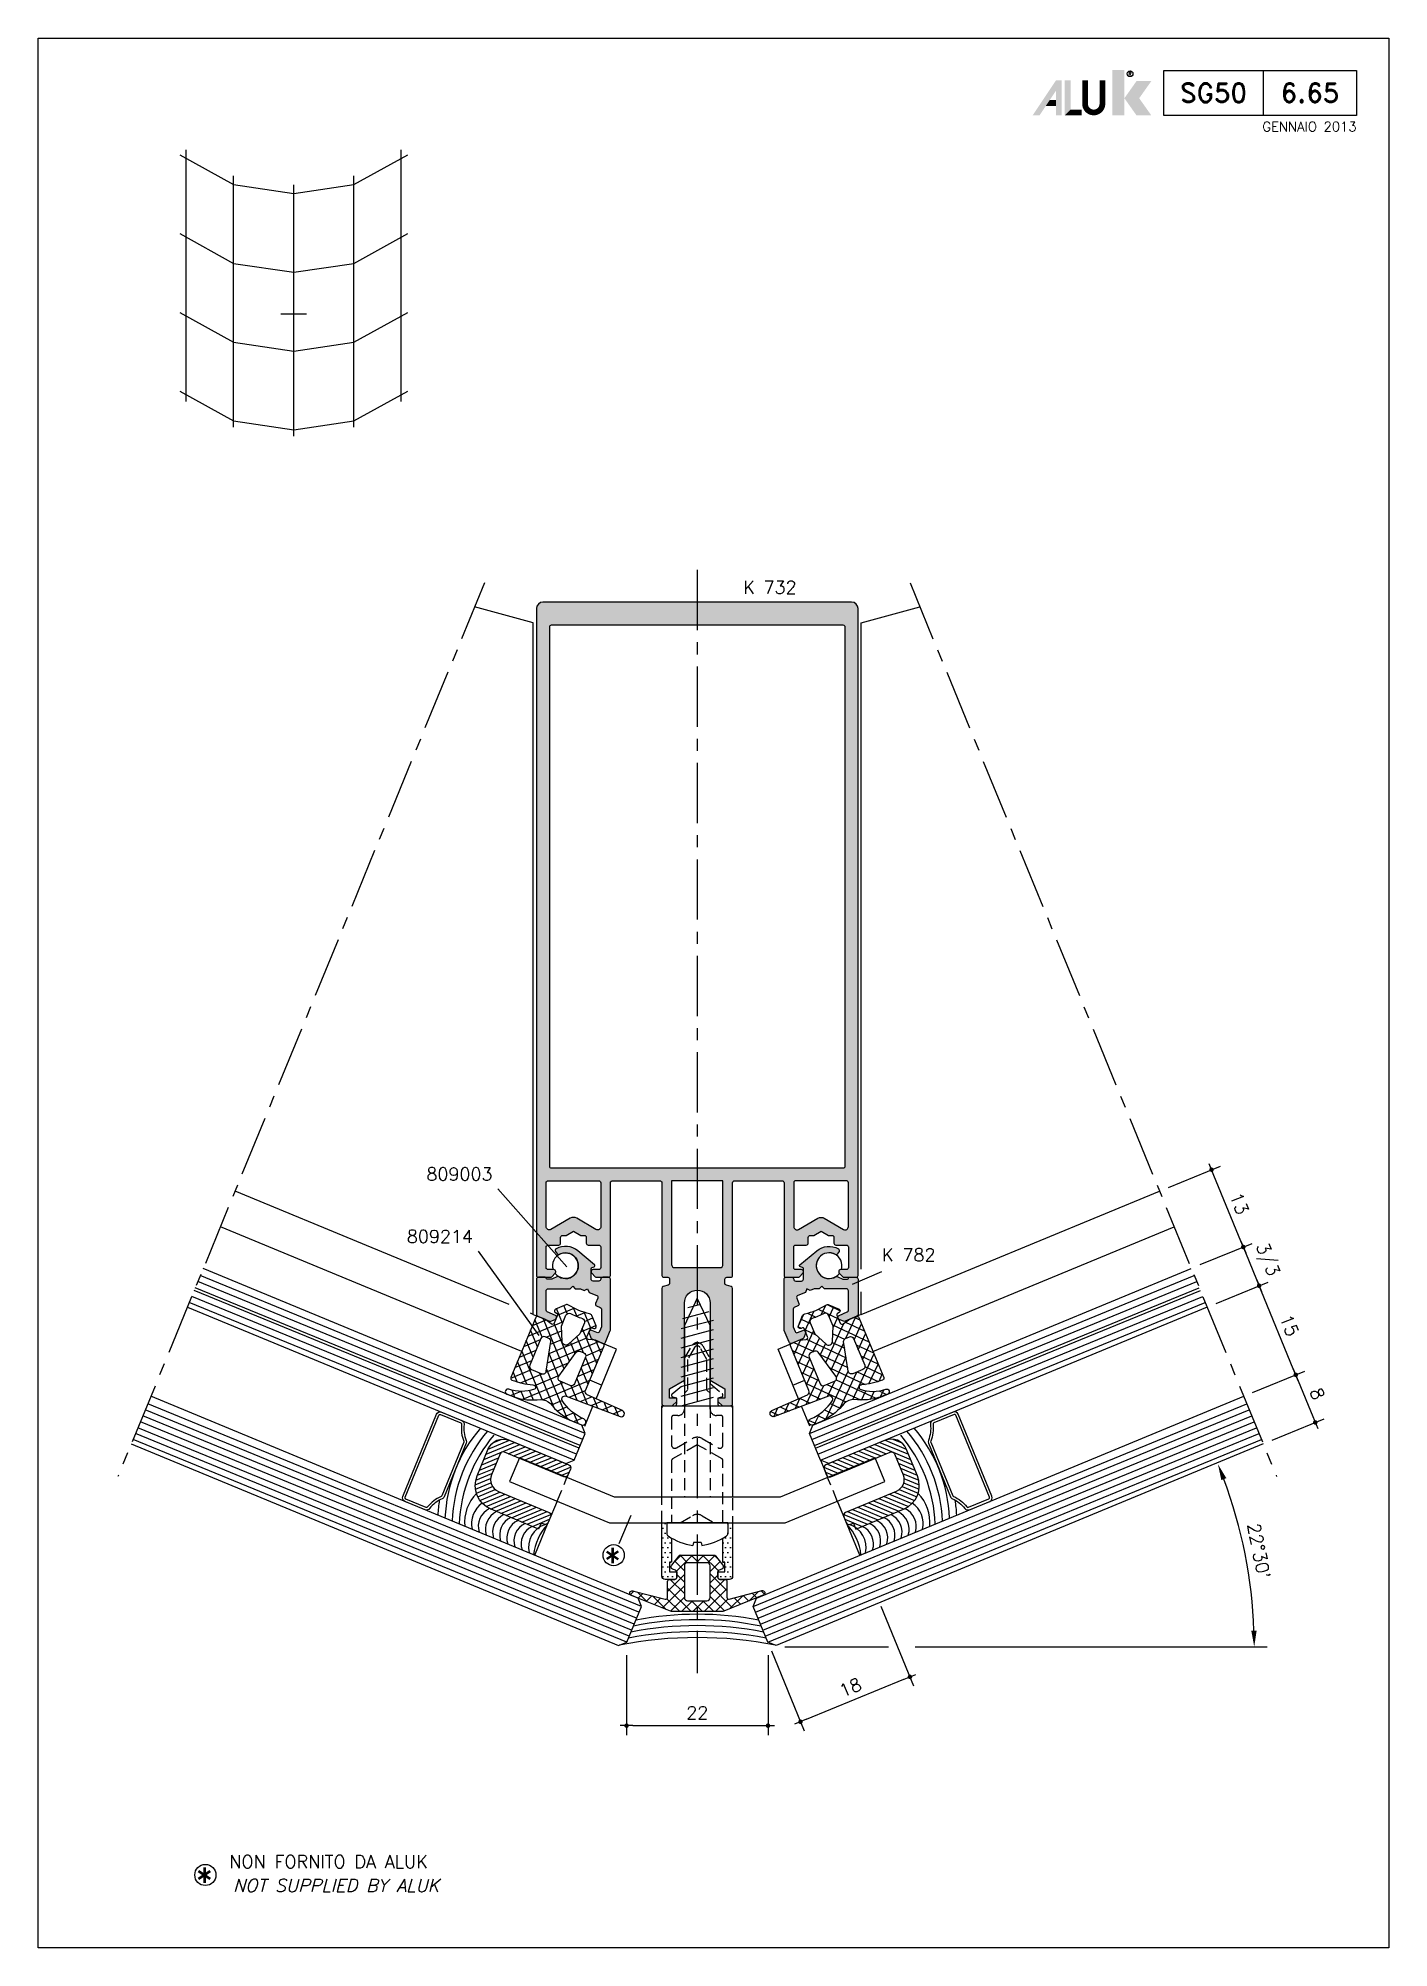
# Model space of a CAD drawing. Extents: x 0 to 1130, y -960 to 577.
# Drawn here: x 690 to 900, y -320 to -23 of the extents above; entities that cross this region are included whole.
import ezdxf
from ezdxf.enums import TextEntityAlignment as Align

# ---------------------------------------------------------------- set-up
doc = ezdxf.new("R2010")
doc.units = 0
doc.header["$LTSCALE"] = 7.5
doc.header["$MEASUREMENT"] = 0
doc.linetypes.add('CENTER', pattern=[2, 1.25, -0.25, 0.25, -0.25])
doc.linetypes.add('HIDDEN', pattern=[0.375, 0.25, -0.125])
doc.layers.get('0').update_dxf_attribs({"linetype": 'CONTINUOUS'})
doc.layers.get('DEFPOINTS').update_dxf_attribs({"linetype": 'CONTINUOUS'})
for name, color, linetype in [('ACCESSORI', 200, 'CONTINUOUS'), ('ASSI', 1, 'CENTER'), ('FILL', 8, 'CONTINUOUS'), ('FINE', 7, 'CONTINUOUS'), ('GOMMA', 3, 'CONTINUOUS'), ('GROSSA', 4, 'CONTINUOUS'), ('MARCHIO', 7, 'CONTINUOUS'), ('NASC', 7, 'HIDDEN'), ('QUOTE', 254, 'CONTINUOUS'), ('TESTO', 2, 'CONTINUOUS'), ('TRATTEGGI', 140, 'CONTINUOUS'), ('VETRO', 6, 'CONTINUOUS'), ('VITERIA', 40, 'CONTINUOUS')]:
    doc.layers.add(name, color=color, linetype=linetype)
doc.styles.add('ING', font='romans.shx', dxfattribs={"oblique": 15})
doc.styles.add('RD', font='ROMAND.SHX', dxfattribs={"height": 3})
doc.styles.get("Standard").update_dxf_attribs({"font": 'romans.shx'})
doc.dimstyles.new('SCALA_1-1$0', dxfattribs={"dimtxt": 2, "dimasz": 1, "dimexe": 1.5, "dimexo": 1.5, "dimgap": 1, "dimtad": 3, "dimdsep": 46, "dimtxsty": 'Standard', "dimblk1": 'PUNTO', "dimblk2": 'PUNTO', "dimsah": 1, "dimcen": 0.09, "dimclrt": 2, "dimadec": 0, "dimazin": 0, "dimtfac": 0.7, "dimtmove": 0, "dimatfit": 3, "dimldrblk": 'PUNTO', "dimfxl": 1, "dimtolj": 2, "dimarcsym": 0})
doc.dimstyles.new('SCALA_1-1$2', dxfattribs={"dimtxt": 2, "dimasz": 2.5, "dimexe": 1.5, "dimexo": 1.5, "dimgap": 1, "dimtad": 3, "dimdec": 0, "dimdsep": 46, "dimtxsty": 'Standard', "dimcen": 0, "dimclrt": 2, "dimaunit": 1, "dimadec": 0, "dimazin": 0, "dimtfac": 0.7, "dimtdec": 4, "dimtmove": 0, "dimatfit": 3, "dimfxl": 1, "dimtolj": 2, "dimarcsym": 0})

msp = doc.modelspace()

# ---------------------------------------------------------------- texts
at = {"layer": 'TESTO'}
for s, height, p in [('K 732', 2, (799.6106, -109.4022)), ('809003', 2, (750.3568, -200.6644)), ('809214', 2, (747.3233, -210.365)), ('K 782', 2, (821.2024, -213.2208)), ('NON FORNITO DA ALUK', 2, (719.716, -307.6135)), ('*', 4.2, (714.4032, -311.6924))]:
    msp.add_text(s, height=height, dxfattribs=at).set_placement(p)
at = {"layer": 'TESTO', "color": 2}
msp.add_text('*', height=4.2, dxfattribs=at).set_placement((777.8583, -261.9735))
at = {"layer": 'TESTO', "insert": (720.292, -309.3111), "char_height": 2, "width": 38.10505, "attachment_point": 1, "style": 'ING'}
msp.add_mtext('NOT SUPPLIED BY ALUK', dxfattribs=at)

# ---------------------------------------------------------------- blocks, each defined once
blk = doc.blocks.new('PUNTO')
blk.add_line((-1, 0), (1, 0))
at = {"const_width": 0.35}
blk.add_lwpolyline([(-0.175, 0, 1), (0.175, 0, 1)], format="xyb", close=True, dxfattribs=at)
blk = doc.blocks.new('*D152')
at = {"layer": 'DEFPOINTS', "color": 0, "transparency": 16777216}
for p in [(877.43, -234.22), (888.57, -238.29), (880.47, -241.62)]:
    blk.add_point(p, dxfattribs=at)
at = {"layer": 'QUOTE', "color": 0, "lineweight": -2, "transparency": 16777216}
for p, q in [((878.82, -233.65), (886.92, -230.32)), ((885.91, -231.82), (888.19, -237.37)), ((881.85, -241.05), (889.96, -237.73))]:
    blk.add_line(p, q, dxfattribs=at)
for p, rotation in [((885.53, -230.89), 112.299999620784), ((888.57, -238.29), 292.299999620784)]:
    blk.add_blockref('PUNTO', p, dxfattribs=dict(at, rotation=rotation))
at = {"layer": 'QUOTE', "color": 2, "transparency": 16777216, "insert": (888.9, -233.84), "char_height": 2, "attachment_point": 5, "rotation": 292.3}
blk.add_mtext('\\A2;8', dxfattribs=at)
blk = doc.blocks.new('*D153')
at = {"layer": 'DEFPOINTS', "color": 0, "transparency": 16777216}
for p in [(877.38, -211), (869.28, -214.32), (871.75, -220.34)]:
    blk.add_point(p, dxfattribs=at)
at = {"layer": 'QUOTE', "color": 0, "lineweight": -2, "transparency": 16777216}
for p, q in [((870.67, -213.75), (878.76, -210.44)), ((879.46, -216.09), (877.75, -211.93)), ((873.14, -219.77), (881.23, -216.45))]:
    blk.add_line(p, q, dxfattribs=at)
for p, rotation in [((877.38, -211), 112.300000000007), ((879.84, -217.02), 292.3000000000069)]:
    blk.add_blockref('PUNTO', p, dxfattribs=dict(at, rotation=rotation))
at = {"layer": 'QUOTE', "color": 2, "transparency": 16777216, "insert": (880.94, -213.05), "char_height": 2, "attachment_point": 5, "rotation": 292.3}
blk.add_mtext('\\A2;3/3', dxfattribs=at)
blk = doc.blocks.new('*D154')
at = {"layer": 'DEFPOINTS', "color": 0, "transparency": 16777216}
for p in [(879.84, -217.02), (871.75, -220.34), (877.43, -234.22)]:
    blk.add_point(p, dxfattribs=at)
at = {"layer": 'QUOTE', "color": 0, "lineweight": -2, "transparency": 16777216}
for p, q in [((873.14, -219.77), (881.23, -216.45)), ((885.15, -229.97), (880.22, -217.94)), ((878.82, -233.65), (886.92, -230.32))]:
    blk.add_line(p, q, dxfattribs=at)
for p, rotation in [((879.84, -217.02), 112.300000000007), ((885.53, -230.89), 292.3000000000069)]:
    blk.add_blockref('PUNTO', p, dxfattribs=dict(at, rotation=rotation))
at = {"layer": 'QUOTE', "color": 2, "transparency": 16777216, "insert": (884.54, -223.2), "char_height": 2, "attachment_point": 5, "rotation": 292.3}
blk.add_mtext('\\A2;15', dxfattribs=at)
blk = doc.blocks.new('*D155')
at = {"layer": 'DEFPOINTS', "color": 0, "transparency": 16777216}
for p in [(872.44, -198.98), (864.35, -202.3), (869.28, -214.32)]:
    blk.add_point(p, dxfattribs=at)
at = {"layer": 'QUOTE', "color": 0, "lineweight": -2, "transparency": 16777216}
for p, q in [((865.74, -201.73), (873.83, -198.41)), ((877, -210.08), (872.82, -199.9)), ((870.67, -213.75), (878.76, -210.44))]:
    blk.add_line(p, q, dxfattribs=at)
for p, rotation in [((872.44, -198.98), 112.2999999999999), ((877.38, -211), 292.3)]:
    blk.add_blockref('PUNTO', p, dxfattribs=dict(at, rotation=rotation))
at = {"layer": 'QUOTE', "color": 2, "transparency": 16777216, "insert": (876.76, -204.23), "char_height": 2, "attachment_point": 5, "rotation": 292.3}
blk.add_mtext('\\A2;13', dxfattribs=at)
blk = doc.blocks.new('NMD')
at = {"layer": 'MARCHIO'}
blk.add_line((-19.5, -12), (-19.5, -5), dxfattribs=at)
blk.add_lwpolyline([(-5, -12), (-35, -12), (-35, -5), (-5, -5)], close=True, dxfattribs=at)
at = {"layer": 'MARCHIO', "const_width": 0.894}
blk.add_lwpolyline([(-44.53, -6.56), (-44.53, -10.2, -1), (-47.23, -10.2), (-47.23, -6.56)], format="xyb", dxfattribs=at)
at = {"layer": 'MARCHIO'}
blk.add_circle((-40.23, -5.53), 0.442, dxfattribs=at)
for points in [[(-43.01, -4.96), (-41.13, -4.96), (-43.01, -12), (-41.13, -12)], [(-55.38, -12), (-54.31, -12), (-51.75, -6.56), (-51.73, -8.14)], [(-51.75, -6.56), (-51.73, -8.14), (-50.84, -6.56), (-50.84, -12)], [(-51.73, -12), (-50.84, -12), (-51.73, -8.14)], [(-50.38, -6.56), (-49.49, -6.56), (-50.38, -12), (-49.49, -11.11)], [(-39.23, -6.68), (-36.93, -6.68), (-41.11, -9.34), (-38.81, -9.34)], [(-52.73, -9.63), (-53.33, -10.53), (-51.73, -9.63), (-51.73, -10.53)], [(-49.49, -11.11), (-50.38, -12), (-47.77, -11.11), (-47.77, -12)], [(-41.11, -9.34), (-38.81, -9.34), (-39.23, -12), (-36.93, -12)]]:
    blk.add_solid(points, dxfattribs=at)
blk.add_text('R', height=0.444, dxfattribs=at).set_placement((-40.23, -5.53), align=Align.MIDDLE)
at = {"layer": 'MARCHIO', "color": 2, "style": 'RD'}
for tag, p in [('SERIE', (-27.25, -8.5)), ('PAG', (-12.25, -8.5))]:
    blk.add_attdef(tag, text='', height=3, dxfattribs=at).set_placement(p, align=Align.MIDDLE)
at = {"layer": 'MARCHIO', "color": 2}
blk.add_attdef('REVISIONE', text='', height=1.5, dxfattribs=at).set_placement((-5, -14.5), align=Align.RIGHT)
blk = doc.blocks.new('*D156')
at = {"layer": 'DEFPOINTS', "color": 0, "transparency": 16777216}
for p in [(781.48, -272.97), (803.48, -272.97), (803.48, -285.45)]:
    blk.add_point(p, dxfattribs=at)
at = {"layer": 'FINE', "color": 0, "lineweight": -2, "transparency": 16777216}
for p, q in [((781.48, -274.47), (781.48, -286.95)), ((803.48, -274.47), (803.48, -286.95)), ((782.48, -285.45), (802.48, -285.45))]:
    blk.add_line(p, q, dxfattribs=at)
at = {"layer": 'FINE', "color": 0, "lineweight": -2, "transparency": 16777216, "rotation": 180}
blk.add_blockref('PUNTO', (781.48, -285.45), dxfattribs=at)
at = {"layer": 'FINE', "color": 0, "lineweight": -2, "transparency": 16777216}
blk.add_blockref('PUNTO', (803.48, -285.45), dxfattribs=at)
at = {"layer": 'FINE', "color": 2, "transparency": 16777216, "insert": (792.48, -283.45), "char_height": 2, "attachment_point": 5}
blk.add_mtext('\\A2;22', dxfattribs=at)
blk = doc.blocks.new('*D157')
at = {"layer": 'DEFPOINTS', "color": 0, "transparency": 16777216}
for p in [(820.46, -265.46), (803.44, -272.44), (825.55, -277.86)]:
    blk.add_point(p, dxfattribs=at)
at = {"layer": 'FINE', "color": 0, "lineweight": -2, "transparency": 16777216}
for p, q in [((821.03, -266.85), (826.11, -279.25)), ((804.01, -273.83), (809.1, -286.23)), ((809.45, -284.46), (824.62, -278.24))]:
    blk.add_line(p, q, dxfattribs=at)
for p, rotation in [((825.55, -277.86), 22.30000000000025), ((808.53, -284.84), 202.3000000000002)]:
    blk.add_blockref('PUNTO', p, dxfattribs=dict(at, rotation=rotation))
at = {"layer": 'FINE', "color": 2, "transparency": 16777216, "insert": (816.28, -279.5), "char_height": 2, "attachment_point": 5, "rotation": 22.3}
blk.add_mtext('\\A2;18', dxfattribs=at)
blk = doc.blocks.new('*D151')
at = {"layer": 'DEFPOINTS', "color": 0, "transparency": 16777216}
for p in [(881.61, -241.39), (878.44, -263.49), (826.37, -273.18), (881.04, -273.18), (804.28, -273.42)]:
    blk.add_point(p, dxfattribs=at)
at = {"layer": 'QUOTE', "color": 0, "lineweight": -2, "transparency": 16777216}
blk.add_arc((804.87, -273.18), 74.21, 1.9302, 20.5698, dxfattribs=at)
at = {"layer": 'QUOTE', "color": 0, "transparency": 16777216}
for points in [[(873.96, -247.26), (874.74, -246.95), (873.43, -244.78)], [(879.45, -270.67), (878.62, -270.69), (879.08, -273.18)]]:
    blk.add_solid(points, dxfattribs=at)
at = {"layer": 'QUOTE', "color": 2, "transparency": 16777216, "insert": (879.8, -258.27), "char_height": 2, "attachment_point": 5, "rotation": 281.25}
blk.add_mtext("\\A2;22°30'", dxfattribs=at)

# ---------------------------------------------------------------- dimensions: what is measured, and where the dimension line sits
at = {"layer": 'FINE'}
dim = msp.add_aligned_dim(p1=(803.4433, -272.4439), p2=(820.4618, -265.4642), distance=-13.3972, text='18', dimstyle='SCALA_1-1$0', dxfattribs=at)
dim.commit()
dim.dimension.update_dxf_attribs({"geometry": '*D157', "text_midpoint": (816.2773, -279.4988)})
dim = msp.add_linear_dim(base=(803.4765, -285.4504), p1=(781.4765, -272.9747), p2=(803.4765, -272.9747), dimstyle='SCALA_1-1$0', dxfattribs=at)
dim.commit()
dim.dimension.update_dxf_attribs({"geometry": '*D156', "text_midpoint": (792.4765, -283.4504)})
at = {"layer": 'QUOTE'}
for p1, p2, distance, picture, middle in [((869.2836, -214.323), (864.352, -202.2984), -8.746, '*D155', (876.7601, -204.2331)), ((877.4308, -234.2159), (880.4665, -241.6176), 8.7566, '*D152', (888.9008, -233.8351))]:
    dim = msp.add_aligned_dim(p1=p1, p2=p2, distance=distance, dimstyle='SCALA_1-1$0', dxfattribs=at)
    dim.commit()
    dim.dimension.update_dxf_attribs({"geometry": picture, "text_midpoint": middle})
dim = msp.add_linear_dim(base=(877.3755, -211.0043), p1=(871.7501, -220.3369), p2=(869.2836, -214.323), angle=112.3, text='3/3', dimstyle='SCALA_1-1$0', override={"dimtmove": 0}, dxfattribs=at)
dim.commit()
dim.dimension.update_dxf_attribs({"geometry": '*D153', "text_midpoint": (878.6088, -214.0113), "dimtype": 160})
dim = msp.add_linear_dim(base=(879.842, -217.0182), p1=(877.4308, -234.2159), p2=(871.7501, -220.3369), angle=112.3, dimstyle='SCALA_1-1$0', override={"dimtmove": 1}, dxfattribs=at)
dim.commit()
dim.dimension.update_dxf_attribs({"geometry": '*D154', "text_midpoint": (884.5377, -223.1968)})
dim = msp.add_angular_dim_2l(base=(878.445, -263.492), line1=((881.6147, -241.3892), (804.2831, -273.421)), line2=((826.3663, -273.1785), (881.0438, -273.1785)), dimstyle='SCALA_1-1$2', override={"dimadec": 1}, dxfattribs=at)
dim.commit()
dim.dimension.update_dxf_attribs({"geometry": '*D151', "text_midpoint": (879.8023, -258.2732)})

# ---------------------------------------------------------------- hatches: boundary and pattern name
at = {"layer": 'FILL'}
h = msp.add_hatch(color=253, dxfattribs=at)
edge = h.paths.add_edge_path(flags=16)
edge.add_arc((769.7765, -114.6111), 0.3, 90, 180)
edge.add_line((769.4765, -114.6111), (769.4765, -198.4111))
edge.add_arc((769.7765, -198.4111), 0.3, 180, 270)
edge.add_line((769.7765, -198.7111), (815.1765, -198.7111))
edge.add_arc((815.1765, -198.4111), 0.3, 270, 360)
edge.add_line((815.4765, -198.4111), (815.4765, -114.6111))
edge.add_arc((815.1765, -114.6111), 0.3, 0, 90)
edge.add_line((815.1765, -114.3111), (769.7765, -114.3111))
edge = h.paths.add_edge_path()
edge.add_line((777.1765, -214.5111), (776.2765, -214.5111))
edge.add_arc((776.2765, -214.8111), 0.3, 90, 180)
edge.add_line((775.9765, -214.8111), (775.9765, -214.8868))
edge.add_arc((776.2765, -214.8868), 0.3, 180, 225)
edge.add_line((776.0644, -215.099), (776.5886, -215.6232))
edge.add_arc((776.8008, -215.4111), 0.3, 225, 270)
edge.add_line((776.8008, -215.7111), (778.6765, -215.7111))
edge.add_arc((778.6765, -215.4111), 0.3, 270, 360)
edge.add_line((778.9765, -215.4111), (778.9765, -201.0111))
edge.add_arc((779.2765, -201.0111), 0.3, 90, 180, ccw=False)
edge.add_line((779.2765, -200.7111), (786.6765, -200.7111))
edge.add_arc((786.6765, -201.0111), 0.3, 0, 90, ccw=False)
edge.add_line((786.9765, -201.0111), (786.9765, -215.4111))
edge.add_arc((787.2765, -215.4111), 0.3, 180, 270)
edge.add_line((787.2765, -215.7111), (787.8765, -215.7111))
edge.add_arc((787.8765, -216.0111), 0.3, 0, 90, ccw=False)
edge.add_line((788.1765, -216.0111), (788.1765, -216.6594))
edge.add_arc((787.8765, -216.6594), 0.3, -75, 0, ccw=False)
edge.add_line((787.9542, -216.9492), (787.1989, -217.1515))
edge.add_arc((787.2765, -217.4413), 0.3, 105, 180)
edge.add_line((786.9765, -217.4413), (786.9765, -235.4111))
edge.add_arc((787.2765, -235.4111), 0.3, 180, 270)
edge.add_line((787.2765, -235.7111), (788.5765, -235.7111))
edge.add_line((788.5765, -235.7111), (789.2765, -235.0111))
edge.add_line((789.2765, -235.0111), (789.2765, -234.5111))
edge.add_line((789.2765, -234.5111), (788.1765, -234.5111))
edge.add_line((788.1765, -234.5111), (788.1765, -233.039))
edge.add_line((788.1765, -233.039), (790.4765, -231.7111))
edge.add_line((790.4765, -231.7111), (790.4765, -219.7111))
edge.add_arc((792.4765, -219.7111), 2, 0, 180, ccw=False)
edge.add_line((794.4765, -219.7111), (794.4765, -231.7111))
edge.add_line((794.4765, -231.7111), (796.7765, -233.039))
edge.add_line((796.7765, -233.039), (796.7765, -234.5111))
edge.add_line((796.7765, -234.5111), (795.6765, -234.5111))
edge.add_line((795.6765, -234.5111), (795.6765, -235.0111))
edge.add_line((795.6765, -235.0111), (796.3765, -235.7111))
edge.add_line((796.3765, -235.7111), (797.6765, -235.7111))
edge.add_arc((797.6765, -235.4111), 0.3, 270, 360)
edge.add_line((797.9765, -235.4111), (797.9765, -217.4413))
edge.add_arc((797.6765, -217.4413), 0.3, 0, 75)
edge.add_line((797.7542, -217.1515), (796.9989, -216.9492))
edge.add_arc((797.0765, -216.6594), 0.3, 180, 255, ccw=False)
edge.add_line((796.7765, -216.6594), (796.7765, -216.5111))
edge.add_line((796.7765, -216.5111), (796.7765, -216.0111))
edge.add_arc((797.0765, -216.0111), 0.3, 90, 180, ccw=False)
edge.add_line((797.0765, -215.7111), (797.6765, -215.7111))
edge.add_arc((797.6765, -215.4111), 0.3, 270, 360)
edge.add_line((797.9765, -215.4111), (797.9765, -201.0111))
edge.add_arc((798.2765, -201.0111), 0.3, 90, 180, ccw=False)
edge.add_line((798.2765, -200.7111), (805.6765, -200.7111))
edge.add_arc((805.6765, -201.0111), 0.3, 0, 90, ccw=False)
edge.add_line((805.9765, -201.0111), (805.9765, -215.4111))
edge.add_arc((806.2765, -215.4111), 0.3, 180, 270)
edge.add_line((806.2765, -215.7111), (808.1522, -215.7111))
edge.add_arc((808.1522, -215.4111), 0.3, 270, 315)
edge.add_line((808.3644, -215.6232), (808.8886, -215.099))
edge.add_arc((808.6765, -214.8868), 0.3, 315, 360)
edge.add_line((808.9765, -214.8868), (808.9765, -214.8111))
edge.add_arc((808.6765, -214.8111), 0.3, 0, 90)
edge.add_line((808.6765, -214.5111), (807.7765, -214.5111))
edge.add_arc((807.7765, -214.2111), 0.3, 180, 270, ccw=False)
edge.add_line((807.4765, -214.2111), (807.4765, -211.0111))
edge.add_arc((807.7765, -211.0111), 0.3, 90, 180, ccw=False)
edge.add_line((807.7765, -210.7111), (809.4265, -210.7111))
edge.add_arc((809.4265, -210.4111), 0.3, 270, 360)
edge.add_line((809.7265, -210.4111), (809.7265, -209.5111))
edge.add_arc((810.0265, -209.5111), 0.3, 90, 180, ccw=False)
edge.add_line((810.0265, -209.2111), (810.5925, -209.2111))
edge.add_line((810.5925, -209.2111), (811.7265, -208.5564))
edge.add_line((811.7265, -208.5564), (812.8605, -209.2111))
edge.add_line((812.8605, -209.2111), (813.4265, -209.2111))
edge.add_arc((813.4265, -209.5111), 0.3, 0, 90, ccw=False)
edge.add_line((813.7265, -209.5111), (813.7265, -210.4111))
edge.add_arc((814.0265, -210.4111), 0.3, 180, 270)
edge.add_line((814.0265, -210.7111), (815.6765, -210.7111))
edge.add_arc((815.6765, -211.0111), 0.3, 0, 90, ccw=False)
edge.add_line((815.9765, -211.0111), (815.9765, -214.2111))
edge.add_arc((815.6765, -214.2111), 0.3, 270, 360, ccw=False)
edge.add_line((815.6765, -214.5111), (814.7765, -214.5111))
edge.add_arc((814.7765, -214.8111), 0.3, 90, 180)
edge.add_line((814.4765, -214.8111), (814.4765, -214.8868))
edge.add_arc((814.7765, -214.8868), 0.3, 180, 225)
edge.add_line((814.5644, -215.099), (815.0886, -215.6232))
edge.add_arc((815.3008, -215.4111), 0.3, 225, 270)
edge.add_line((815.3008, -215.7111), (817.1765, -215.7111))
edge.add_arc((817.1765, -215.4111), 0.3, 270, 360)
edge.add_line((817.4765, -215.4111), (817.4765, -111.7111))
edge.add_arc((816.4765, -111.7111), 1, 0, 90)
edge.add_line((816.4765, -110.7111), (768.4765, -110.7111))
edge.add_arc((768.4765, -111.7111), 1, 90, 180)
edge.add_line((767.4765, -111.7111), (767.4765, -215.4111))
edge.add_arc((767.7765, -215.4111), 0.3, 180, 270)
edge.add_line((767.7765, -215.7111), (769.6522, -215.7111))
edge.add_arc((769.6522, -215.4111), 0.3, 270, 315)
edge.add_line((769.8644, -215.6232), (770.3886, -215.099))
edge.add_arc((770.1765, -214.8868), 0.3, 315, 360)
edge.add_line((770.4765, -214.8868), (770.4765, -214.8111))
edge.add_arc((770.1765, -214.8111), 0.3, 0, 90)
edge.add_line((770.1765, -214.5111), (769.2765, -214.5111))
edge.add_arc((769.2765, -214.2111), 0.3, 180, 270, ccw=False)
edge.add_line((768.9765, -214.2111), (768.9765, -211.0111))
edge.add_arc((769.2765, -211.0111), 0.3, 90, 180, ccw=False)
edge.add_line((769.2765, -210.7111), (770.9265, -210.7111))
edge.add_arc((770.9265, -210.4111), 0.3, 270, 360)
edge.add_line((771.2265, -210.4111), (771.2265, -209.5111))
edge.add_arc((771.5265, -209.5111), 0.3, 90, 180, ccw=False)
edge.add_line((771.5265, -209.2111), (772.0925, -209.2111))
edge.add_line((772.0925, -209.2111), (773.2265, -208.5564))
edge.add_line((773.2265, -208.5564), (774.3605, -209.2111))
edge.add_line((774.3605, -209.2111), (774.9265, -209.2111))
edge.add_arc((774.9265, -209.5111), 0.3, 0, 90, ccw=False)
edge.add_line((775.2265, -209.5111), (775.2265, -210.4111))
edge.add_arc((775.5265, -210.4111), 0.3, 180, 270)
edge.add_line((775.5265, -210.7111), (777.1765, -210.7111))
edge.add_arc((777.1765, -211.0111), 0.3, 0, 90, ccw=False)
edge.add_line((777.4765, -211.0111), (777.4765, -214.2111))
edge.add_arc((777.1765, -214.2111), 0.3, -90, 0, ccw=False)
edge = h.paths.add_edge_path(flags=16)
edge.add_line((768.9765, -207.8347), (768.9765, -201.0111))
edge.add_arc((769.2765, -201.0111), 0.3, 90, 180, ccw=False)
edge.add_line((769.2765, -200.7111), (777.1765, -200.7111))
edge.add_arc((777.1765, -201.0111), 0.3, 0, 90, ccw=False)
edge.add_line((777.4765, -201.0111), (777.4765, -207.8347))
edge.add_arc((776.9765, -207.8347), 0.5, -120, 0, ccw=False)
edge.add_line((776.7265, -208.2677), (773.7265, -206.5357))
edge.add_arc((773.2265, -207.4017), 1, 60, 120)
edge.add_line((772.7265, -206.5357), (769.7265, -208.2677))
edge.add_arc((769.4765, -207.8347), 0.5, 180, 300, ccw=False)
edge = h.paths.add_edge_path(flags=16)
edge.add_line((796.4765, -213.7111), (796.4765, -200.7111))
edge.add_line((796.4765, -200.7111), (788.4765, -200.7111))
edge.add_line((788.4765, -200.7111), (788.4765, -213.7111))
edge.add_arc((788.9765, -213.7111), 0.5, 180, 270)
edge.add_line((788.9765, -214.2111), (795.9765, -214.2111))
edge.add_arc((795.9765, -213.7111), 0.5, 270, 360)
edge = h.paths.add_edge_path(flags=16)
edge.add_arc((811.7265, -207.4017), 1, 60, 120, ccw=False)
edge.add_line((812.2265, -206.5357), (815.2265, -208.2677))
edge.add_arc((815.4765, -207.8347), 0.5, 240, 360)
edge.add_line((815.9765, -207.8347), (815.9765, -201.0111))
edge.add_arc((815.6765, -201.0111), 0.3, 0, 90)
edge.add_line((815.6765, -200.7111), (807.7765, -200.7111))
edge.add_arc((807.7765, -201.0111), 0.3, 90, 180)
edge.add_line((807.4765, -201.0111), (807.4765, -207.8347))
edge.add_arc((807.9765, -207.8347), 0.5, 180, 300)
edge.add_line((808.2265, -208.2677), (811.2265, -206.5357))
for points in [[(778.9765, -216.0111, 0.41421356), (778.6765, -215.7111), (777.7765, -215.7111, 0.41421356), (777.4765, -216.0111, -0.41421356), (777.1765, -216.3111), (776.2765, -216.3111, -0.41421356), (775.9765, -216.0111), (775.9765, -214.3783, -0.33945426), (776.1247, -214.1851), (776.4283, -214.1038, 0.60661482), (776.5052, -213.7575), (773.9062, -211.6141, 0.30885446), (770.5395, -211.2777, 0.4472136), (770.4374, -211.7131), (770.7199, -212.1164, 0.38779458), (770.983, -212.1753, -1.76261621), (770.9183, -215.6082, 0.2537088), (770.728, -215.5967), (769.8392, -216.0111), (769.1265, -216.0111, -0.41421356), (768.9765, -215.8611, 0.41421356), (768.8265, -215.7111), (767.7719, -215.7111, 0.41421356), (767.4719, -216.0111), (767.4719, -221.5082, 0.30334668), (767.6571, -221.7853), (769.4852, -222.5425, 0.19891237), (769.7148, -222.5425), (770.3998, -222.2588, 0.23202478), (770.5744, -222.0606, 0.45178835), (770.4287, -221.6345), (769.1571, -221.1078, -0.30334668), (768.9719, -220.8306), (768.9719, -217.8111, -0.41421356), (769.2719, -217.5111), (772.7194, -217.5111), (773.1173, -217.1111), (773.5152, -217.5111), (774.3235, -217.5111), (774.9072, -217.7529), (775.4279, -217.5356), (775.6424, -218.0574), (776.8454, -218.5557, -0.41421356), (777.0077, -218.9477), (776.6633, -219.7792, 0.41421356), (776.8257, -220.1711), (777.3913, -220.4054, -0.30334668), (777.5765, -220.6826), (777.5765, -223.4049), (777.2763, -224.1439, -0.41623157), (776.8836, -224.3082), (776.0644, -223.9689, 0.45178835), (775.6602, -224.1671, 0.23202478), (775.6435, -224.4308), (775.9272, -225.1158, 0.19891237), (776.0895, -225.2782), (777.8178, -225.9941, 0.41623157), (778.2106, -225.8298), (778.9545, -223.9984, 0.09675376), (778.9765, -223.8855)], [(813.97, -212.1753, 0.38779458), (814.2332, -212.1164), (814.5156, -211.7131, 0.4472136), (814.4135, -211.2777, 0.30885446), (811.0468, -211.6141), (808.4479, -213.7575, 0.60661482), (808.5247, -214.1038), (808.8283, -214.1851, -0.33945426), (808.9765, -214.3783), (808.9765, -216.0111, -0.41421356), (808.6765, -216.3111), (807.7765, -216.3111, -0.41421356), (807.4765, -216.0111, 0.41421356), (807.1765, -215.7111), (806.2765, -215.7111, 0.41421356), (805.9765, -216.0111), (805.9765, -223.8855, 0.09675376), (805.9986, -223.9984), (806.7424, -225.8298, 0.41623157), (807.1352, -225.9941), (808.8635, -225.2782, 0.19891237), (809.0258, -225.1158), (809.3096, -224.4308, 0.23202478), (809.2929, -224.1671, 0.45178835), (808.8886, -223.9689), (808.0694, -224.3082, -0.41623157), (807.6767, -224.1439), (807.3765, -223.4049), (807.3765, -220.6826, -0.30334668), (807.5617, -220.4054), (808.1273, -220.1711, 0.41421356), (808.2897, -219.7792), (807.9453, -218.9477, -0.41421356), (808.1076, -218.5557), (809.3106, -218.0574), (809.5252, -217.5356), (810.0458, -217.7529), (810.6295, -217.5111), (811.4378, -217.5111), (811.8357, -217.1111), (812.2336, -217.5111), (815.6811, -217.5111, -0.41421356), (815.9811, -217.8111), (815.9811, -220.8306, -0.30334668), (815.7959, -221.1078), (814.5243, -221.6345, 0.45178835), (814.3786, -222.0606, 0.23202478), (814.5533, -222.2588), (815.2382, -222.5425, 0.19891237), (815.4679, -222.5425), (817.2959, -221.7853, 0.30334668), (817.4811, -221.5082), (817.4811, -216.0111, 0.41421356), (817.1811, -215.7111), (816.1265, -215.7111, 0.41421356), (815.9765, -215.8611, -0.41421356), (815.8265, -216.0111), (815.1138, -216.0111), (814.225, -215.5967, 0.2537088), (814.0347, -215.6082, -1.76261621)]]:
    msp.add_hatch(color=253, dxfattribs=at).paths.add_polyline_path(points)
h = msp.add_hatch(dxfattribs=at)
h.set_pattern_fill('ANSI37', color=137, scale=10, angle=337.5, style=0)
h.set_pattern_definition([(22.5, (690, -320), (-0.478354, 1.154849), []), (112.5, (690, -320), (-1.154849, -0.478354), [])])
h.paths.add_polyline_path([(768.2957, -234.7411, 0.02794882), (768.0723, -234.7462), (767.5663, -234.7738, -0.11061204), (763.7454, -234.2315), (762.8127, -233.8452, -0.92924617), (763.1712, -233.1324, 0.16496881), (767.1622, -233.1255, 0.79048834), (766.9215, -232.4643, -0.0531271), (763.6547, -231.7039, -0.41421356), (763.4923, -231.3119), (767.3556, -221.9852, -0.41421356), (767.7475, -221.8228), (768.8575, -222.2826, -0.06554346), (768.9253, -222.3217), (769.7822, -222.9792, 0.49314543), (770.242, -222.856), (770.7692, -221.5833, 0.38887873), (770.6768, -221.3294), (770.4143, -221.1928, -0.63707026), (770.4381, -220.6495), (772.0168, -219.9956, -0.24541991), (772.4779, -220.0366, 0.04434286), (774.047, -220.8561), (773.6643, -221.78, -0.0226568), (772.7535, -221.3534, 0.44100912), (772.0592, -221.6048), (771.3507, -223.3153), (771.4545, -225.6939, 0.29147342), (771.8244, -226.2221)])
h.paths.add_polyline_path([(769.7172, -225.7259, 0.32883045), (769.4107, -225.2177), (768.8234, -224.9744, 0.41421356), (768.1701, -225.245), (766.448, -229.4025, 0.41421356), (766.7186, -230.0557), (768.3063, -230.7134, 0.5050829), (768.9955, -230.2977)], flags=16)
h.paths.add_polyline_path([(771.8244, -226.2221, 0.29147342), (772.4593, -226.1101), (774.2147, -224.5016), (774.9232, -222.7911, 0.44100912), (774.61, -222.1224, -0.0226568), (773.6643, -221.78), (774.047, -220.8561, 0.04434286), (775.736, -221.3861, -0.24541991), (776.0911, -221.6832), (776.745, -223.2619, -0.63707026), (776.3776, -223.6628), (776.0955, -223.5739, 0.38887873), (775.8505, -223.6881), (775.3234, -224.9608, 0.49314543), (775.5614, -225.373), (776.6714, -225.5192), (777.8178, -225.9941, -0.41421356), (777.9802, -226.386), (775.1043, -233.3291, 0.4052433), (775.3608, -233.9763), (777.4246, -234.9064), (776.3105, -235.8009), (772.0759, -234.1979, 0.67565586), (771.4473, -234.8803, 0.14945272), (774.8647, -237.7597, -0.92574555), (774.5335, -238.7001), (773.1068, -238.1091, -0.09819273), (769.951, -235.7311), (769.6565, -235.339, 0.19269455), (768.2957, -234.7411)])
h.paths.add_polyline_path([(770.9427, -231.1043, 0.5050829), (771.1361, -231.8855), (772.7238, -232.5432, 0.41421356), (773.3771, -232.2726), (775.0992, -228.1151, 0.41421356), (774.8286, -227.4618), (774.2413, -227.2186, 0.32883045), (773.6652, -227.3612)], flags=16)
h.paths.add_polyline_path([(776.3105, -235.8009), (777.4246, -234.9064), (780.8615, -236.4554, -0.96973923), (780.479, -237.3788)])
h = msp.add_hatch(dxfattribs=at)
h.set_pattern_fill('ANSI37', color=137, scale=10, angle=200, style=0)
h.set_pattern_definition([(245, (690, -320), (1.132885, -0.528273), []), (335, (690, -320), (0.528273, 1.132885), [])])
h.paths.add_polyline_path([(816.6574, -234.7411, -0.02794882), (816.8807, -234.7462), (817.3867, -234.7738, 0.11061204), (821.2076, -234.2315), (822.1403, -233.8452, 0.92924617), (821.7818, -233.1324, -0.16496881), (817.7908, -233.1255, -0.79048834), (818.0315, -232.4643, 0.0531271), (821.2984, -231.7039, 0.41421356), (821.4607, -231.3119), (817.5974, -221.9852, 0.41421356), (817.2055, -221.8228), (816.0955, -222.2826, 0.06554346), (816.0277, -222.3217), (815.1708, -222.9792, -0.49314543), (814.711, -222.856), (814.1838, -221.5833, -0.38887873), (814.2762, -221.3294), (814.5387, -221.1928, 0.63707026), (814.515, -220.6495), (812.9362, -219.9956, 0.24541991), (812.4751, -220.0366, -0.04434286), (810.906, -220.8561), (811.2887, -221.78, 0.0226568), (812.1995, -221.3534, -0.44100912), (812.8938, -221.6048), (813.6023, -223.3153), (813.4985, -225.6939, -0.29147342), (813.1287, -226.2221)])
h.paths.add_polyline_path([(815.2358, -225.7259, -0.32883045), (815.5423, -225.2177), (816.1296, -224.9744, -0.41421356), (816.7829, -225.245), (818.505, -229.4025, -0.41421356), (818.2344, -230.0557), (816.6467, -230.7134, -0.5050829), (815.9575, -230.2977)], flags=16)
h.paths.add_polyline_path([(813.1287, -226.2221, -0.29147342), (812.4937, -226.1101), (810.7383, -224.5016), (810.0298, -222.7911, -0.44100912), (810.343, -222.1224, 0.0226568), (811.2887, -221.78), (810.906, -220.8561, -0.04434286), (809.217, -221.3861, 0.24541991), (808.8619, -221.6832), (808.208, -223.2619, 0.63707026), (808.5754, -223.6628), (808.8576, -223.5739, -0.38887873), (809.1025, -223.6881), (809.6297, -224.9608, -0.49314543), (809.3917, -225.373), (808.2816, -225.5192), (807.1352, -225.9941, 0.41421356), (806.9728, -226.386), (809.8487, -233.3291, -0.4052433), (809.5922, -233.9763), (807.5284, -234.9064), (808.6425, -235.8009), (812.8771, -234.1979, -0.67565586), (813.5057, -234.8803, -0.14945272), (810.0883, -237.7597, 0.92574555), (810.4196, -238.7001), (811.8462, -238.1091, 0.09819273), (815.002, -235.7311), (815.2965, -235.339, -0.19269455), (816.6574, -234.7411)])
h.paths.add_polyline_path([(814.0103, -231.1043, -0.5050829), (813.8169, -231.8855), (812.2292, -232.5432, -0.41421356), (811.5759, -232.2726), (809.8538, -228.1151, -0.41421356), (810.1244, -227.4618), (810.7118, -227.2186, -0.32883045), (811.2879, -227.3612)], flags=16)
h.paths.add_polyline_path([(808.6425, -235.8009), (807.5284, -234.9064), (804.0915, -236.4554, 0.96973923), (804.474, -237.3788)])
h = msp.add_hatch(dxfattribs=at)
h.set_pattern_fill('DOTS', color=2, scale=12, style=0)
h.set_pattern_definition([(0, (690, -320), (0.375, 0.75), [0, -0.75])])
h.paths.add_polyline_path([(788.4765, -256.2695, -0.01725615), (787.9447, -255.9329, -0.24790307), (787.7265, -255.5199), (787.7265, -253.9005), (786.9765, -253.9005), (786.9765, -262.2111, 0.41421356), (787.4765, -262.7111), (788.9765, -262.7111, 0.41421356), (789.2765, -262.4111), (789.2765, -261.531, 0.01654728), (789.2759, -261.5111), (788.1765, -261.5111), (788.1765, -260.0111), (788.4765, -260.0111)])
h.paths.add_polyline_path([(797.9765, -253.9005), (797.2265, -253.9005), (797.2265, -255.5245, -0.24957572), (797.0057, -255.9393, -0.01675791), (796.4765, -256.2703), (796.4765, -260.0111), (796.7765, -260.0111), (796.7765, -261.5111), (795.6772, -261.5111, 0.01654728), (795.6765, -261.531), (795.6765, -262.4111, 0.41421356), (795.9765, -262.7111), (797.4765, -262.7111, 0.41421356), (797.9765, -262.2111)])
h = msp.add_hatch(dxfattribs=at)
h.set_pattern_fill('ANSI37', color=137, scale=10, angle=90, style=0)
h.set_pattern_definition([(135, (690, -320), (-0.883883, -0.883883), []), (225, (690, -320), (0.883883, -0.883883), [])])
edge = h.paths.add_edge_path(flags=16)
edge.add_arc((793.9765, -265.5168), 0.5, 270, 360)
edge.add_line((794.4765, -265.5168), (794.4765, -260.6032))
edge.add_arc((793.9765, -260.6032), 0.5, 360, 450)
edge.add_line((793.9765, -260.1032), (790.9765, -260.1032))
edge.add_arc((790.9765, -260.6032), 0.5, 90, 180)
edge.add_line((790.4765, -260.6032), (790.4765, -265.5168))
edge.add_arc((790.9765, -265.5168), 0.5, 180, 270)
edge.add_line((790.9765, -266.0168), (793.9765, -266.0168))
edge = h.paths.add_edge_path()
edge.add_line((789.0725, -261.2467), (788.6409, -261.1009))
edge.add_arc((788.7369, -260.8167), 0.3, 180, 251.337282, ccw=False)
edge.add_line((788.4369, -260.8167), (788.4369, -260.6582))
edge.add_arc((788.7369, -260.6582), 0.3, 140.439926, 180, ccw=False)
edge.add_line((788.5056, -260.4671), (789.6511, -259.0163))
edge.add_arc((789.8824, -259.2073), 0.3, 90, 140.439926, ccw=False)
edge.add_line((789.8824, -258.9073), (795.0706, -258.9073))
edge.add_arc((795.0706, -259.2073), 0.3, 39.560074, 90, ccw=False)
edge.add_line((795.3019, -259.0163), (796.4474, -260.4671))
edge.add_arc((796.2162, -260.6582), 0.3, 0, 39.560074, ccw=False)
edge.add_line((796.5162, -260.6582), (796.5162, -260.8167))
edge.add_arc((796.2162, -260.8167), 0.3, -71.337282, 0, ccw=False)
edge.add_line((796.3122, -261.1009), (795.8805, -261.2467))
edge.add_arc((795.9765, -261.531), 0.3, 108.662718, 180)
edge.add_line((795.6765, -261.531), (795.6765, -262.4111))
edge.add_arc((795.9765, -262.4111), 0.3, 180, 270)
edge.add_line((795.9765, -262.7111), (796.7872, -262.7111))
edge.add_arc((796.7872, -263.0111), 0.3, 0, 90, ccw=False)
edge.add_line((797.0872, -263.0111), (797.0872, -265.4668))
edge.add_arc((797.3872, -265.4668), 0.3, 180, 281.277707)
edge.add_line((797.4459, -265.761), (802.3539, -264.4935))
edge.add_arc((802.5765, -264.8258), 0.4, -47.165769, 123.817397, ccw=False)
edge.add_line((802.8485, -265.1191), (796.6256, -267.6522))
edge.add_arc((796.2864, -266.7115), 1, 270, 289.831795, ccw=False)
edge.add_line((796.2864, -267.7115), (788.6666, -267.7115))
edge.add_arc((788.6666, -266.7115), 1, 250.168205, 270, ccw=False)
edge.add_line((788.3274, -267.6522), (782.1046, -265.148))
edge.add_arc((782.3765, -264.8547), 0.4, 56.182603, 227.165769, ccw=False)
edge.add_line((782.5991, -264.5224), (787.5071, -265.761))
edge.add_arc((787.5658, -265.4668), 0.3, 258.722293, 360)
edge.add_line((787.8658, -265.4668), (787.8658, -263.0111))
edge.add_arc((788.1658, -263.0111), 0.3, 90, 180, ccw=False)
edge.add_line((788.1658, -262.7111), (788.9765, -262.7111))
edge.add_arc((788.9765, -262.4111), 0.3, 270, 360)
edge.add_line((789.2765, -262.4111), (789.2765, -261.531))
edge.add_arc((788.9765, -261.531), 0.3, 360, 431.337282)
at = {"layer": 'TRATTEGGI'}
h = msp.add_hatch(dxfattribs=at)
h.set_pattern_fill('ANSI31', color=256, scale=5, angle=22.5, style=0)
h.set_pattern_definition([(22.5, (658.7401, -297.21437), (-0.239177, 0.5774247), [])])
h.paths.add_polyline_path([(761.5704, -249.0306, -0.41421356), (760.488, -246.4174), (761.8274, -243.1839, -0.41421356), (762.4807, -242.9133), (771.7195, -246.7401, 0.41421356), (772.3728, -246.4695), (772.7555, -245.5456, 0.41421356), (772.4849, -244.8923), (763.2461, -241.0655, 0.41421356), (759.9797, -242.4185), (758.2576, -246.5759, 0.41421356), (760.4224, -251.8022), (767.8134, -254.8637), (768.1961, -253.9398), (768.658, -254.1311, 0.41421356), (769.3113, -253.8605), (769.694, -252.9366, 0.41421356), (769.4234, -252.2834)])
h = msp.add_hatch(dxfattribs=at)
h.set_pattern_fill('ANSI31', color=256, scale=5, angle=22.5, style=0)
h.set_pattern_definition([(157.5, (926.2129, -297.21437), (0.239177, 0.5774247), [])])
h.paths.add_polyline_path([(823.3826, -249.0306, 0.41421356), (824.465, -246.4174), (823.1256, -243.1839, 0.41421356), (822.4723, -242.9133), (813.2335, -246.7401, -0.41421356), (812.5802, -246.4695), (812.1975, -245.5456, -0.41421356), (812.4681, -244.8923), (821.7069, -241.0655, -0.41421356), (824.9733, -242.4185), (826.6954, -246.5759, -0.41421356), (824.5306, -251.8022), (817.1396, -254.8637), (816.7569, -253.9398), (816.295, -254.1311, -0.41421356), (815.6417, -253.8605), (815.259, -252.9366, -0.41421356), (815.5296, -252.2834)])

# ---------------------------------------------------------------- linework, layer by layer
at = {"layer": 'ACCESSORI'}
for points in [[(770.689, -250.5346), (769.3113, -253.8605, -0.41421356), (768.658, -254.1311), (768.1961, -253.9398), (767.8134, -254.8637), (760.4224, -251.8022, -0.41421356), (758.2576, -246.5759), (759.9797, -242.4185, -0.41421356), (763.2461, -241.0655), (772.4849, -244.8923, -0.41421356), (772.7555, -245.5456), (772.3728, -246.4695, -0.41421356), (771.7195, -246.7401), (762.4807, -242.9133, 0.41421356), (761.8274, -243.1839), (760.488, -246.4174, 0.41421356), (761.5704, -249.0306), (769.4234, -252.2834, -0.41421356), (769.694, -252.9366)], [(814.3023, -250.6269), (815.6417, -253.8605, 0.41421356), (816.295, -254.1311), (816.7569, -253.9398), (817.1396, -254.8637), (824.5306, -251.8022, 0.41421356), (826.6954, -246.5759), (824.9733, -242.4185, 0.41421356), (821.7069, -241.0655), (812.4681, -244.8923, 0.41421356), (812.1975, -245.5456), (812.5802, -246.4695, 0.41421356), (813.2335, -246.7401), (822.4723, -242.9133, -0.41421356), (823.1256, -243.1839), (824.465, -246.4174, -0.41421356), (823.3826, -249.0306), (815.5296, -252.2834, 0.41421356), (815.259, -252.9366)]]:
    msp.add_lwpolyline(points, format="xyb", dxfattribs=at)
msp.add_lwpolyline([(772.3728, -246.4695), (772.2197, -246.839)], dxfattribs=at)
at = {"layer": 'ASSI'}
for p, q in [((792.4765, -105.7111), (792.4765, -277.2926)), ((759.3883, -107.7252), (702.3983, -246.6813)), ((825.5647, -107.7252), (882.5547, -246.6813))]:
    msp.add_line(p, q, dxfattribs=at)
at = {"layer": 'FINE'}
for p, q in [((766.9765, -113.9063), (757.8556, -111.4624)), ((817.9765, -113.9063), (827.0974, -111.4624)), ((766.9765, -221.4994), (766.9765, -113.9063)), ((817.9765, -214.4276), (817.9765, -113.9063)), ((763.241, -219.9528), (720.6011, -202.2984)), ((817.9765, -221.4994), (864.352, -202.2984)), ((765.1787, -227.2537), (718.3256, -207.8465)), ((819.7743, -227.2537), (866.6274, -207.8465)), ((817.9765, -221.4994), (817.9765, -217.988)), ((766.9765, -221.4994), (766.5305, -221.3148)), ((766.9765, -221.4994), (767.7537, -221.8212)), ((817.9765, -221.4994), (817.1993, -221.8212)), ((776.7328, -234.5946), (779.9002, -226.8718)), ((779.9002, -226.8718), (777.8178, -225.9941)), ((805.0529, -226.8718), (807.1352, -225.9941)), ((808.2202, -234.5946), (805.0529, -226.8718)), ((777.5967, -232.4881), (775.776, -231.7207)), ((807.3563, -232.4881), (809.177, -231.7207)), ((774.9723, -238.8871), (776.2478, -235.7771)), ((809.9807, -238.8871), (808.7052, -235.7771)), ((811.6235, -244.1598), (812.7575, -246.829)), ((817.7533, -258.9351), (814.264, -250.5346)), ((767.2079, -258.9385), (769.3113, -253.8605))]:
    msp.add_line(p, q, dxfattribs=at)
for centre, radius, start, end in [((776.1457, -254.1136), 22.9151, 139.359155, 177.607934), ((777.2564, -254.5692), 22.9156, 139.359327, 177.618511), ((778.3468, -255.0203), 22.8957, 139.859784, 177.638091), ((806.6155, -255.0306), 22.8951, 2.39615, 40.174904), ((807.7059, -254.5793), 22.9151, 2.415337, 40.674866), ((808.8165, -254.1237), 22.9147, 2.425925, 40.675047), ((762.555, -253.782), 6.2505, 134.805317, 186.010388), ((822.4061, -253.7887), 6.2495, 354.082125, 45.291155), ((776.5326, -253.9916), 24.4347, 171.510264, 176.955977), ((761.1702, -254.0351), 3.8181, 123.716726, 193.044672), ((761.4572, -254.4492), 3.0341, 114.788801, 197.416277), ((762.5607, -254.9062), 3.0284, 114.912388, 197.509049), ((822.3982, -254.9092), 3.0287, 342.620863, 65.213289), ((823.5017, -254.4523), 3.0344, 342.713508, 65.336438), ((823.7895, -254.0394), 3.8179, 347.072119, 56.401787), ((808.4204, -253.9916), 24.4347, 3.044023, 8.489736), ((763.6701, -255.3633), 3.0283, 114.966355, 197.563514), ((764.7795, -255.8205), 3.0283, 115.020334, 197.617969), ((765.8889, -256.2777), 3.0282, 115.074324, 197.672414), ((766.9983, -256.7349), 3.0281, 115.128326, 197.726849), ((768.1077, -257.1921), 3.0281, 115.182339, 197.781275), ((769.9047, -257.6934), 3.6778, 106.617129, 193.898704), ((775.1457, -259.7587), 8.1658, 136.975786, 173.712558), ((803.2082, -262.1809), 15.1787, 37.366323, 37.383937), ((809.816, -259.7697), 8.1669, 6.387905, 43.122176), ((815.0535, -257.6964), 3.6792, 346.210037, 73.473775), ((816.8512, -257.1952), 3.0283, 342.348266, 64.943763), ((817.9607, -256.738), 3.0284, 342.402766, 64.997692), ((819.0701, -256.2808), 3.0285, 342.457276, 65.051609), ((820.1794, -255.8236), 3.0285, 342.511796, 65.105514), ((821.2888, -255.3664), 3.0286, 342.566325, 65.159408)]:
    msp.add_arc(centre, radius, start, end, dxfattribs=at)
at = {"layer": 'GOMMA'}
for p, q in [((713.0161, -79.4976), (713.0161, -40.3516)), ((746.4561, -79.4976), (746.4561, -40.3516)), ((720.3761, -83.5198), (720.3761, -44.4087)), ((739.0961, -83.5198), (739.0961, -44.4087)), ((729.7361, -84.9162), (729.7361, -45.8051))]:
    msp.add_line(p, q, dxfattribs=at)
for points in [[(712, -41.16), (720.3761, -45.7772), (729.7361, -47.1736), (739.0961, -45.7772), (747.4721, -41.16)], [(712, -53.4), (720.3761, -58.0172), (729.7361, -59.4136), (739.0961, -58.0172), (747.4721, -53.4)], [(712, -65.64), (720.3761, -70.2572), (729.7361, -71.6536), (739.0961, -70.2572), (747.4721, -65.64)], [(712, -77.88), (720.3761, -82.4972), (729.7361, -83.8936), (739.0961, -82.4972), (747.4721, -77.88)]]:
    msp.add_lwpolyline(points, dxfattribs=at)
for points in [[(776.0911, -221.6832, 0.24541991), (775.736, -221.3861, -0.08886044), (772.4779, -220.0366, 0.24541991), (772.0168, -219.9956), (770.4381, -220.6495, 0.63707026), (770.4143, -221.1928), (770.6768, -221.3294, -0.38887873), (770.7692, -221.5833), (770.242, -222.856, -0.49314543), (769.7822, -222.9792), (768.9253, -222.3217, 0.06554346), (768.8575, -222.2826), (767.7475, -221.8228, 0.41421356), (767.3556, -221.9852), (763.4923, -231.3119, 0.41421356), (763.6547, -231.7039, 0.0531271), (766.9215, -232.4643, -0.79048834), (767.1622, -233.1255, -0.16496881), (763.1712, -233.1324, 1), (762.8651, -233.8715), (763.4586, -234.1174, 0.11946707), (767.5663, -234.7738), (768.0723, -234.7462, -0.2218381), (769.6565, -235.339), (769.951, -235.7311, 0.10019344), (773.1794, -238.1439), (774.4714, -238.679, 1), (774.8541, -237.7551, -0.14906762), (771.4473, -234.8803, -0.67565586), (772.0759, -234.1979), (780.479, -237.3788, 0.96973923), (780.8615, -236.4554), (775.3608, -233.9763, -0.4052433), (775.1043, -233.3291), (777.9802, -226.386, 0.41421356), (777.8178, -225.9941), (776.6714, -225.5192), (775.5614, -225.373, -0.49314543), (775.3234, -224.9608), (775.8505, -223.6881, -0.38887873), (776.0955, -223.5739), (776.3776, -223.6628, 0.63707026), (776.745, -223.2619)], [(772.7535, -221.3534, 0.04533687), (774.61, -222.1224, -0.44100912), (774.9232, -222.7911), (774.2147, -224.5016), (772.4593, -226.1101, -0.63707026), (771.4545, -225.6939), (771.3507, -223.3153), (772.0592, -221.6048, -0.44100912)], [(808.8619, -221.6832, -0.24541991), (809.217, -221.3861, 0.08886044), (812.4751, -220.0366, -0.24541991), (812.9362, -219.9956), (814.515, -220.6495, -0.63707026), (814.5387, -221.1928), (814.2762, -221.3294, 0.38887873), (814.1838, -221.5833), (814.711, -222.856, 0.49314543), (815.1708, -222.9792), (816.0277, -222.3217, -0.06554346), (816.0955, -222.2826), (817.2055, -221.8228, -0.41421356), (817.5974, -221.9852), (821.4607, -231.3119, -0.41421356), (821.2984, -231.7039, -0.0531271), (818.0315, -232.4643, 0.79048834), (817.7908, -233.1255, 0.16496881), (821.7818, -233.1324, -1), (822.088, -233.8715), (821.4944, -234.1174, -0.11946707), (817.3867, -234.7738), (816.8807, -234.7462, 0.2218381), (815.2965, -235.339), (815.002, -235.7311, -0.10019344), (811.7736, -238.1439), (810.4816, -238.679, -1), (810.0989, -237.7551, 0.14906762), (813.5057, -234.8803, 0.67565586), (812.8771, -234.1979), (804.474, -237.3788, -0.96973923), (804.0915, -236.4554), (809.5922, -233.9763, 0.4052433), (809.8487, -233.3291), (806.9728, -226.386, -0.41421356), (807.1352, -225.9941), (808.2816, -225.5192), (809.3917, -225.373, 0.49314543), (809.6297, -224.9608), (809.1025, -223.6881, 0.38887873), (808.8576, -223.5739), (808.5754, -223.6628, -0.63707026), (808.208, -223.2619)], [(812.1995, -221.3534, -0.04533687), (810.343, -222.1224, 0.44100912), (810.0298, -222.7911), (810.7383, -224.5016), (812.4937, -226.1101, 0.63707026), (813.4985, -225.6939), (813.6023, -223.3153), (812.8938, -221.6048, 0.44100912)], [(769.4107, -225.2177), (768.8234, -224.9744, 0.41421356), (768.1701, -225.245), (766.448, -229.4025, 0.41421356), (766.7186, -230.0557), (768.3063, -230.7134, 0.5050829), (768.9955, -230.2977), (769.7172, -225.7259, 0.32883045)], [(815.5423, -225.2177), (816.1296, -224.9744, -0.41421356), (816.7829, -225.245), (818.505, -229.4025, -0.41421356), (818.2344, -230.0557), (816.6467, -230.7134, -0.5050829), (815.9575, -230.2977), (815.2358, -225.7259, -0.32883045)], [(774.2413, -227.2186), (774.8286, -227.4618, -0.41421356), (775.0992, -228.1151), (773.3771, -232.2726, -0.41421356), (772.7238, -232.5432), (771.1361, -231.8855, -0.5050829), (770.9427, -231.1043), (773.6652, -227.3612, -0.32883045)], [(810.7118, -227.2186), (810.1244, -227.4618, 0.41421356), (809.8538, -228.1151), (811.5759, -232.2726, 0.41421356), (812.2292, -232.5432), (813.8169, -231.8855, 0.5050829), (814.0103, -231.1043), (811.2879, -227.3612, 0.32883045)], [(789.0725, -261.2467), (788.6409, -261.1009, -0.32172576), (788.4369, -260.8167), (788.4369, -260.6582, -0.17434843), (788.5056, -260.4671), (789.6511, -259.0163, -0.2237094), (789.8824, -258.9073), (795.0706, -258.9073, -0.2237094), (795.3019, -259.0163), (796.4474, -260.4671, -0.17434843), (796.5162, -260.6582), (796.5162, -260.8167, -0.32172576), (796.3122, -261.1009), (795.8805, -261.2467, 0.32172576), (795.6765, -261.531), (795.6765, -262.4111, 0.41421356), (795.9765, -262.7111), (796.7872, -262.7111, -0.41421356), (797.0872, -263.0111), (797.0872, -265.4668, 0.47311273), (797.4459, -265.761), (802.3539, -264.4935, -0.92425428), (802.8485, -265.1191), (796.6256, -267.6522, -0.08674916), (796.2864, -267.7115), (788.6666, -267.7115, -0.08674916), (788.3274, -267.6522), (782.1046, -265.148, -0.92425428), (782.5991, -264.5224), (787.5071, -265.761, 0.47311273), (787.8658, -265.4668), (787.8658, -263.0111, -0.41421356), (788.1658, -262.7111), (788.9765, -262.7111, 0.41421356), (789.2765, -262.4111), (789.2765, -261.531, 0.32172576)], [(793.9765, -266.0168, 0.41421356), (794.4765, -265.5168), (794.4765, -260.6032, 0.41421356), (793.9765, -260.1032), (790.9765, -260.1032, 0.41421356), (790.4765, -260.6032), (790.4765, -265.5168, 0.41421356), (790.9765, -266.0168)]]:
    msp.add_lwpolyline(points, format="xyb", close=True, dxfattribs=at)
at = {"layer": 'GOMMA', "color": 7, "linetype": 'HIDDEN'}
for points in [[(786.9765, -253.9005), (786.9765, -236.0111, -0.41421356), (787.2765, -235.7111), (788.9765, -235.7111, 0.41421356), (789.2765, -235.4111), (789.2765, -234.5111), (788.6989, -234.3563, -0.6068149), (788.5837, -233.8367), (790.4765, -232.2485), (790.4765, -228.351), (791.6105, -226.3869, -0.57735027), (793.3425, -226.3869), (794.4765, -228.351), (794.4765, -232.2485), (796.3693, -233.8367, -0.6068149), (796.2542, -234.3563), (795.6765, -234.5111), (795.6765, -235.4111, 0.41421356), (795.9765, -235.7111), (797.6765, -235.7111, -0.41421356), (797.9765, -236.0111), (797.9765, -253.9005)], [(796.4675, -253.9005, 0.04764925), (796.4765, -253.8059), (796.4765, -244.2307, 0.26794919), (796.3265, -243.9709), (792.4765, -241.7481), (788.6265, -243.9709, 0.26794919), (788.4765, -244.2307), (788.4765, -253.8059, 0.04764925), (788.4855, -253.9005)], [(789.8126, -253.9005), (791.7265, -252.7955, -0.26794919), (793.2265, -252.7955), (795.1405, -253.9005)]]:
    msp.add_lwpolyline(points, format="xyb", dxfattribs=at)
msp.add_lwpolyline([(790.4765, -233.7485), (790.4765, -236.2111, -0.41421356), (789.4765, -237.2111), (788.7765, -237.2111, 0.41421356), (788.4765, -237.5111), (788.4765, -241.8059, 0.57735027), (789.2265, -242.2389), (791.7265, -240.7955, -0.26794919), (793.2265, -240.7955), (795.7265, -242.2389, 0.57735027), (796.4765, -241.8059), (796.4765, -237.5111, 0.41421356), (796.1765, -237.2111), (795.4765, -237.2111, -0.41421356), (794.4765, -236.2111), (794.4765, -233.7485), (793.9765, -233.2485), (793.9765, -228.485), (792.9095, -226.6369, 0.57735027), (792.0435, -226.6369), (790.9765, -228.485), (790.9765, -233.2485)], format="xyb", close=True, dxfattribs=at)
at = {"layer": 'GOMMA'}
for points in [[(788.4765, -256.2695), (788.4765, -260.0111), (788.1765, -260.0111), (788.1765, -261.5111), (789.2765, -261.5111), (789.2765, -262.4111, -0.41421356), (788.9765, -262.7111), (787.4765, -262.7111, -0.41421356), (786.9765, -262.2111), (786.9765, -253.9005)], [(797.9765, -253.9005), (797.9765, -262.2111, -0.41421356), (797.4765, -262.7111), (795.9765, -262.7111, -0.41421356), (795.6765, -262.4111), (795.6765, -261.5111), (796.7765, -261.5111), (796.7765, -260.0111), (796.4765, -260.0111), (796.4765, -256.2703)]]:
    msp.add_lwpolyline(points, format="xyb", dxfattribs=at)
for centre, start, end in [((771.9765, -213.9111), 216.869898, 197.457603), ((812.9765, -213.9111), 342.542397, 323.130102)]:
    msp.add_arc(centre, 2, start, end, dxfattribs=at)
at = {"layer": 'GROSSA'}
msp.add_line((727.7361, -65.8645), (731.7361, -65.8645), dxfattribs=at)
for points in [[(777.1765, -214.5111), (776.2765, -214.5111, 0.41421356), (775.9765, -214.8111), (775.9765, -214.8868, 0.19891237), (776.0644, -215.099), (776.5886, -215.6232, 0.19891237), (776.8008, -215.7111), (778.6765, -215.7111, 0.41421356), (778.9765, -215.4111), (778.9765, -201.0111, -0.41421356), (779.2765, -200.7111), (786.6765, -200.7111, -0.41421356), (786.9765, -201.0111), (786.9765, -215.4111, 0.41421356), (787.2765, -215.7111), (787.8765, -215.7111, -0.41421356), (788.1765, -216.0111), (788.1765, -216.6594, -0.33945426), (787.9542, -216.9492), (787.1989, -217.1515, 0.33945426), (786.9765, -217.4413), (786.9765, -235.4111, 0.41421356), (787.2765, -235.7111), (788.5765, -235.7111), (789.2765, -235.0111), (789.2765, -234.5111), (788.1765, -234.5111), (788.1765, -233.039), (790.4765, -231.7111), (790.4765, -219.7111, -1), (794.4765, -219.7111), (794.4765, -231.7111), (796.7765, -233.039), (796.7765, -234.5111), (795.6765, -234.5111), (795.6765, -235.0111), (796.3765, -235.7111), (797.6765, -235.7111, 0.41421356), (797.9765, -235.4111), (797.9765, -217.4413, 0.33945426), (797.7542, -217.1515), (796.9989, -216.9492, -0.33945426), (796.7765, -216.6594), (796.7765, -216.5111), (796.7765, -216.0111, -0.41421356), (797.0765, -215.7111), (797.6765, -215.7111, 0.41421356), (797.9765, -215.4111), (797.9765, -201.0111, -0.41421356), (798.2765, -200.7111), (805.6765, -200.7111, -0.41421356), (805.9765, -201.0111), (805.9765, -215.4111, 0.41421356), (806.2765, -215.7111), (808.1522, -215.7111, 0.19891237), (808.3644, -215.6232), (808.8886, -215.099, 0.19891237), (808.9765, -214.8868), (808.9765, -214.8111, 0.41421356), (808.6765, -214.5111), (807.7765, -214.5111, -0.41421356), (807.4765, -214.2111), (807.4765, -211.0111, -0.41421356), (807.7765, -210.7111), (809.4265, -210.7111, 0.41421356), (809.7265, -210.4111), (809.7265, -209.5111, -0.41421356), (810.0265, -209.2111), (810.5925, -209.2111), (811.7265, -208.5564), (812.8605, -209.2111), (813.4265, -209.2111, -0.41421356), (813.7265, -209.5111), (813.7265, -210.4111, 0.41421356), (814.0265, -210.7111), (815.6765, -210.7111, -0.41421356), (815.9765, -211.0111), (815.9765, -214.2111, -0.41421356), (815.6765, -214.5111), (814.7765, -214.5111, 0.41421356), (814.4765, -214.8111), (814.4765, -214.8868, 0.19891237), (814.5644, -215.099), (815.0886, -215.6232, 0.19891237), (815.3008, -215.7111), (817.1765, -215.7111, 0.41421356), (817.4765, -215.4111), (817.4765, -111.7111, 0.41421356), (816.4765, -110.7111), (768.4765, -110.7111, 0.41421356), (767.4765, -111.7111), (767.4765, -215.4111, 0.41421356), (767.7765, -215.7111), (769.6522, -215.7111, 0.19891237), (769.8644, -215.6232), (770.3886, -215.099, 0.19891237), (770.4765, -214.8868), (770.4765, -214.8111, 0.41421356), (770.1765, -214.5111), (769.2765, -214.5111, -0.41421356), (768.9765, -214.2111), (768.9765, -211.0111, -0.41421356), (769.2765, -210.7111), (770.9265, -210.7111, 0.41421356), (771.2265, -210.4111), (771.2265, -209.5111, -0.41421356), (771.5265, -209.2111), (772.0925, -209.2111), (773.2265, -208.5564), (774.3605, -209.2111), (774.9265, -209.2111, -0.41421356), (775.2265, -209.5111), (775.2265, -210.4111, 0.41421356), (775.5265, -210.7111), (777.1765, -210.7111, -0.41421356), (777.4765, -211.0111), (777.4765, -214.2111, -0.41421356)], [(769.7765, -114.3111, 0.41421356), (769.4765, -114.6111), (769.4765, -198.4111, 0.41421356), (769.7765, -198.7111), (815.1765, -198.7111, 0.41421356), (815.4765, -198.4111), (815.4765, -114.6111, 0.41421356), (815.1765, -114.3111)], [(768.9765, -207.8347), (768.9765, -201.0111, -0.41421356), (769.2765, -200.7111), (777.1765, -200.7111, -0.41421356), (777.4765, -201.0111), (777.4765, -207.8347, -0.57735027), (776.7265, -208.2677), (773.7265, -206.5357, 0.26794919), (772.7265, -206.5357), (769.7265, -208.2677, -0.57735027)], [(796.4765, -213.7111), (796.4765, -200.7111), (788.4765, -200.7111), (788.4765, -213.7111, 0.41421356), (788.9765, -214.2111), (795.9765, -214.2111, 0.41421356)], [(811.2265, -206.5357, -0.26794919), (812.2265, -206.5357), (815.2265, -208.2677, 0.57735027), (815.9765, -207.8347), (815.9765, -201.0111, 0.41421356), (815.6765, -200.7111), (807.7765, -200.7111, 0.41421356), (807.4765, -201.0111), (807.4765, -207.8347, 0.57735027), (808.2265, -208.2677)], [(770.5911, -222.0265, 0.41421356), (770.4287, -221.6345), (769.1571, -221.1078, -0.30334668), (768.9719, -220.8306), (768.9719, -217.8111, -0.41421356), (769.2719, -217.5111), (772.7194, -217.5111), (773.1173, -217.1111), (773.5152, -217.5111), (774.3235, -217.5111), (774.9072, -217.7529), (775.4279, -217.5356), (775.6424, -218.0574), (776.8454, -218.5557, -0.41421356), (777.0077, -218.9477), (776.6633, -219.7792, 0.41421356), (776.8257, -220.1711), (777.3913, -220.4054, -0.30334668), (777.5765, -220.6826), (777.5765, -223.4049), (777.2763, -224.1439, -0.41623157), (776.8836, -224.3082), (776.0644, -223.9689, 0.41421356), (775.6724, -224.1312), (775.6435, -224.2012, 0.19891237), (775.6435, -224.4308), (775.9272, -225.1158, 0.19891237), (776.0895, -225.2782), (777.8178, -225.9941, 0.41623157), (778.2106, -225.8298), (778.9545, -223.9984, 0.09675376), (778.9765, -223.8855), (778.9765, -216.0111, 0.41421356), (778.6765, -215.7111), (777.7765, -215.7111, 0.41421356), (777.4765, -216.0111, -0.41421356), (777.1765, -216.3111), (776.2765, -216.3111, -0.41421356), (775.9765, -216.0111), (775.9765, -214.3783, -0.33945426), (776.1247, -214.1851), (776.4283, -214.1038, 0.60661482), (776.5052, -213.7575), (773.9062, -211.6141, 0.30885446), (770.5395, -211.2777, 0.4472136), (770.4374, -211.7131), (770.7199, -212.1164, 0.38779458), (770.983, -212.1753, -1.76261621), (770.9183, -215.6082, 0.2537088), (770.728, -215.5967), (769.8392, -216.0111), (769.1265, -216.0111, -0.41421356), (768.9765, -215.8611, 0.41421356), (768.8265, -215.7111), (767.7719, -215.7111, 0.41421356), (767.4719, -216.0111), (767.4719, -221.5082, 0.30334668), (767.6571, -221.7853), (769.4852, -222.5425, 0.19891237), (769.7148, -222.5425), (770.3998, -222.2588, 0.19891237), (770.5621, -222.0965)], [(814.3619, -222.0265, -0.41421356), (814.5243, -221.6345), (815.7959, -221.1078, 0.30334668), (815.9811, -220.8306), (815.9811, -217.8111, 0.41421356), (815.6811, -217.5111), (812.2336, -217.5111), (811.8357, -217.1111), (811.4378, -217.5111), (810.6295, -217.5111), (810.0458, -217.7529), (809.5252, -217.5356), (809.3106, -218.0574), (808.1076, -218.5557, 0.41421356), (807.9453, -218.9477), (808.2897, -219.7792, -0.41421356), (808.1273, -220.1711), (807.5617, -220.4054, 0.30334668), (807.3765, -220.6826), (807.3765, -223.4049), (807.6767, -224.1439, 0.41623157), (808.0694, -224.3082), (808.8886, -223.9689, -0.41421356), (809.2806, -224.1312), (809.3096, -224.2012, -0.19891237), (809.3096, -224.4308), (809.0258, -225.1158, -0.19891237), (808.8635, -225.2782), (807.1352, -225.9941, -0.41623157), (806.7424, -225.8298), (805.9986, -223.9984, -0.09675376), (805.9765, -223.8855), (805.9765, -216.0111, -0.41421356), (806.2765, -215.7111), (807.1765, -215.7111, -0.41421356), (807.4765, -216.0111, 0.41421356), (807.7765, -216.3111), (808.6765, -216.3111, 0.41421356), (808.9765, -216.0111), (808.9765, -214.3783, 0.33945426), (808.8283, -214.1851), (808.5247, -214.1038, -0.60661482), (808.4479, -213.7575), (811.0468, -211.6141, -0.30885446), (814.4135, -211.2777, -0.4472136), (814.5156, -211.7131), (814.2332, -212.1164, -0.38779458), (813.97, -212.1753, 1.76261621), (814.0347, -215.6082, -0.2537088), (814.225, -215.5967), (815.1138, -216.0111), (815.8265, -216.0111, 0.41421356), (815.9765, -215.8611, -0.41421356), (816.1265, -215.7111), (817.1811, -215.7111, -0.41421356), (817.4811, -216.0111), (817.4811, -221.5082, -0.30334668), (817.2959, -221.7853), (815.4679, -222.5425, -0.19891237), (815.2382, -222.5425), (814.5533, -222.2588, -0.19891237), (814.3909, -222.0965)]]:
    msp.add_lwpolyline(points, format="xyb", close=True, dxfattribs=at)
msp.add_lwpolyline([(786.9765, -235.7111), (797.9765, -235.7111), (797.9765, -249.9005), (786.9765, -249.9005)], close=True, dxfattribs=at)
at = {"layer": 'MARCHIO'}
msp.add_lwpolyline([(690, -320), (690, -23), (900, -23), (900, -320)], close=True, dxfattribs=at)
at = {"layer": 'NASC'}
for p, q in [((790.4765, -235.7111), (790.4765, -249.9005)), ((794.4765, -235.7111), (794.4765, -249.9005)), ((770.689, -250.5346), (772.2197, -246.839)), ((814.3023, -250.6269), (812.7333, -246.839))]:
    msp.add_line(p, q, dxfattribs=at)
at = {"layer": 'QUOTE'}
for p, q in [((761.449, -201.9368), (772.1729, -214.0683)), ((758.4155, -211.6375), (767.8563, -224.7641)), ((816.6111, -216.8033), (821.1544, -214.8219)), ((780.3433, -257.1031), (782.1764, -252.7341)), ((806.1015, -273.1785), (822.1882, -273.1785)), ((826.3663, -273.1785), (881.0754, -273.1785))]:
    msp.add_line(p, q, dxfattribs=at)
at = {"layer": 'QUOTE', "color": 2}
msp.add_lwpolyline([(779.6108, -249.9005), (764.8287, -243.7776), (763.2979, -247.4731), (778.8151, -253.9005), (792.4765, -253.9005), (806.1379, -253.9005), (821.6551, -247.4731), (820.1243, -243.7776), (805.3423, -249.9005), (792.4765, -249.9005)], close=True, dxfattribs=at)
at = {"layer": 'QUOTE'}
for centre in [(779.4785, -258.9364), (715.9964, -308.6679)]:
    msp.add_circle(centre, 1.648, dxfattribs=at)
for centre, radius, start, end in [((792.4766, -323.6204), 53.724, 78.924759, 101.075356), ((792.4614, -318.2628), 49.2953, 78.346708, 101.614072), ((792.4766, -318.4538), 50.3255, 79.058081, 100.942043), ((792.4765, -334.4742), 62.7221, 78.821251, 101.178666), ((792.4766, -329.047), 58.2213, 79.408233, 100.591877)]:
    msp.add_arc(centre, radius, start, end, dxfattribs=at)
at = {"layer": 'TRATTEGGI'}
for p, q in [((774.6721, -240.9275), (714.8248, -216.3824)), ((775.0516, -240.0023), (715.2043, -215.4572)), ((809.9014, -240.0023), (869.7488, -215.4572)), ((810.2809, -240.9275), (870.1282, -216.3824)), ((773.3295, -244.1598), (713.4967, -219.6206)), ((773.709, -243.2346), (713.8762, -218.6954)), ((774.0884, -242.3094), (714.2556, -217.7702)), ((774.2719, -241.8846), (714.4312, -217.3421)), ((810.6811, -241.8846), (870.5219, -217.3421)), ((810.8646, -242.3094), (870.6974, -217.7702)), ((811.2441, -243.2346), (871.0769, -218.6954)), ((811.6235, -244.1598), (871.4563, -219.6206)), ((783.0324, -268.7451), (706.2625, -237.2595)), ((783.4118, -267.8199), (706.6419, -236.3343)), ((783.7913, -266.8947), (707.0214, -235.4091)), ((801.1617, -266.8947), (877.9316, -235.409)), ((801.5412, -267.8199), (878.3111, -236.3343)), ((801.9206, -268.7451), (878.6905, -237.2595)), ((781.894, -271.5207), (705.1241, -240.0351)), ((782.2735, -270.5955), (705.5036, -239.1099)), ((782.6529, -269.6703), (705.883, -238.1847)), ((802.3001, -269.6703), (879.07, -238.1847)), ((802.6795, -270.5955), (879.4495, -239.1099)), ((803.059, -271.5207), (879.8289, -240.0351)), ((781.5146, -272.446), (704.7446, -240.9603)), ((803.4384, -272.4459), (880.2084, -240.9603))]:
    msp.add_line(p, q, dxfattribs=at)
at = {"layer": 'VETRO'}
for points in [[(713.2029, -220.3369), (772.0229, -244.701), (773.3295, -244.1598), (775.0516, -240.0023), (774.5104, -238.6958), (715.6694, -214.323)], [(871.7501, -220.3369), (812.9301, -244.701), (811.6235, -244.1598), (809.9014, -240.0023), (810.4426, -238.6958), (869.2836, -214.323)], [(704.4767, -241.6136), (780.208, -272.9872), (781.5146, -272.446), (783.8107, -266.9027), (783.2695, -265.5961), (707.5124, -234.2118)], [(880.4763, -241.6136), (804.745, -272.9871), (803.4384, -272.4459), (801.1423, -266.9027), (801.6835, -265.5961), (877.4406, -234.2119)]]:
    msp.add_lwpolyline(points, dxfattribs=at)
for points in [[(756.5508, -241.5276), (753.134, -249.8398, -0.19502935), (752.8187, -250.1622, 0.12553016), (750.8674, -251.6793, -0.33690821), (750.1658, -251.8665), (746.999, -250.5677, -0.41421356), (746.6715, -249.7849), (751.9108, -237.0291, -0.41421356), (752.6936, -236.7016), (755.8604, -238.0005, -0.33690821), (756.2286, -238.6264, 0.12553016), (756.5526, -241.0767, -0.19502935)], [(828.4105, -241.5242), (831.8273, -249.8364, 0.19502935), (832.1426, -250.1588, -0.12553016), (834.0938, -251.6759, 0.33690821), (834.7954, -251.8631), (837.9623, -250.5643, 0.41421356), (838.2897, -249.7815), (833.0505, -237.0257, 0.41421356), (832.2677, -236.6982), (829.1008, -237.9971, 0.33690821), (828.7327, -238.623, -0.12553016), (828.4087, -241.0733, 0.19502935)]]:
    msp.add_lwpolyline(points, format="xyb", close=True, dxfattribs=at)
at = {"layer": 'VETRO', "color": 7}
for points in [[(756.1807, -241.3758), (752.7639, -249.6881, -0.19502935), (752.6588, -249.7955, 0.12553016), (750.5515, -251.434, -0.33690821), (750.3176, -251.4964), (747.1508, -250.1976, -0.41421356), (747.0416, -249.9367), (752.2809, -237.1809, -0.41421356), (752.5418, -237.0717), (755.7086, -238.3705, -0.33690821), (755.8314, -238.5792, 0.12553016), (756.1813, -241.2255, -0.19502935)], [(828.7805, -241.3724), (832.1973, -249.6847, 0.19502935), (832.3025, -249.7921, -0.12553016), (834.4098, -251.4306, 0.33690821), (834.6437, -251.493), (837.8105, -250.1942, 0.41421356), (837.9197, -249.9333), (832.6804, -237.1775, 0.41421356), (832.4195, -237.0683), (829.2526, -238.3671, 0.33690821), (829.1299, -238.5758, -0.12553016), (828.7799, -241.2221, 0.19502935)]]:
    msp.add_lwpolyline(points, format="xyb", close=True, dxfattribs=at)
at = {"layer": 'VITERIA'}
for p, q in [((792.4765, -218.9511), (790.4765, -223.19)), ((794.4765, -223.19), (792.4765, -218.9511)), ((789.9765, -223.6981), (794.9765, -222.3584)), ((790.2132, -222.1347), (794.3057, -221.0381)), ((789.9765, -225.1981), (794.9765, -223.8584)), ((789.9765, -226.6981), (794.9765, -225.3584)), ((790.4765, -223.19), (790.4765, -235.7111)), ((794.4765, -235.7111), (794.4765, -223.19)), ((789.9765, -228.1981), (794.9765, -226.8584)), ((789.9765, -229.6981), (794.9765, -228.3584)), ((789.9765, -231.1981), (794.9765, -229.8584)), ((789.9765, -232.6981), (794.9765, -231.3584)), ((789.9765, -234.1981), (794.9765, -232.8584)), ((789.9765, -235.6981), (794.9765, -234.3584))]:
    msp.add_line(p, q, dxfattribs=at)
at = {"layer": 'VITERIA', "linetype": 'HIDDEN'}
msp.add_line((790.9913, -220.4262), (793.4593, -219.7649), dxfattribs=at)
at = {"layer": 'VITERIA', "color": 7}
for p, q in [((797.2265, -253.9005), (787.7265, -253.9005)), ((787.7265, -253.9005), (787.7265, -255.5199)), ((797.2265, -253.9005), (797.2265, -255.5245)), ((791.8765, -256.9527), (791.7928, -257.4277)), ((793.0765, -256.9527), (791.8765, -256.9527)), ((793.0765, -256.9527), (793.1603, -257.4277))]:
    msp.add_line(p, q, dxfattribs=at)
for centre, radius, start, end in [((788.2265, -255.5199), 0.5, 180, 235.692439), ((793.0856, -248.3988), 9.121, 235.692439, 261.851241), ((791.8041, -248.2121), 9.3148, 278.371257, 303.946553), ((796.7265, -255.5245), 0.5, 303.946553, 0)]:
    msp.add_arc(centre, radius, start, end, dxfattribs=at)

# ---------------------------------------------------------------- block references
at = {"layer": 'MARCHIO'}
msp.add_blockref('NMD', (900, -23), dxfattribs=at).add_auto_attribs({'SERIE': 'SG50', 'PAG': '6.65', 'REVISIONE': 'GENNAIO 2013'})

msp.set_redraw_order([(e.dxf.handle, doc.entitydb.next_handle()) for e in msp.query("TEXT MTEXT ATTDEF DIMENSION ARC_DIMENSION")])  # texts and dimensions are drawn at this point

doc.saveas('drawing.dxf')
